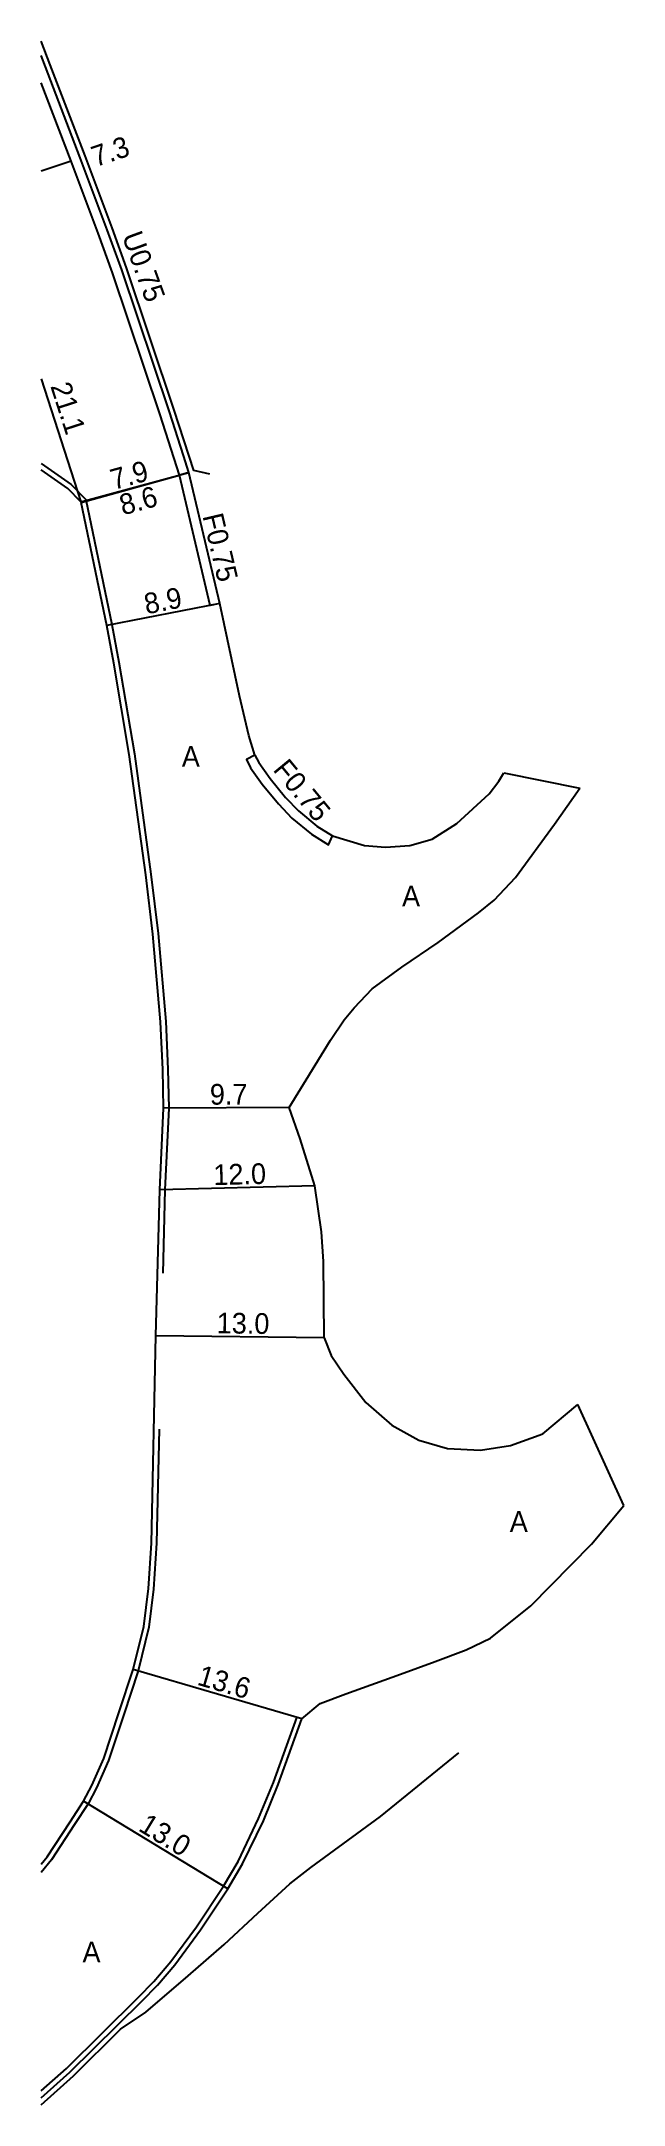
# Model space of a CAD drawing. Header units: metres. Extents: x -20000 to -16000, y -117000 to -114000.
# Drawn here: x -19200 to -19155, y -114840.3 to -114680.7 of the extents above; entities that cross this region are included whole.
import ezdxf

# ---------------------------------------------------------------- set-up
doc = ezdxf.new("R2010")
doc.units = ezdxf.units.M
doc.header["$LTSCALE"] = 2.5
for name, color, linetype in [('側溝・桝', 7, 'Continuous'), ('幅員', 7, 'Continuous'), ('歩道・分離帯・安全施設', 7, 'Continuous'), ('舗装', 7, 'Continuous'), ('道路', 7, 'Continuous')]:
    doc.layers.add(name, color=color, linetype=linetype)
doc.styles.get("Standard").update_dxf_attribs({"font": ''})
doc.styles.get('Standard').set_extended_font_data('@MS PGothic')

msp = doc.modelspace()

# ---------------------------------------------------------------- texts
at = {"layer": '側溝・桝'}
for s, rotation, p in [('U0.75', 290.0432, (-19193.78, -114695.8)), ('F0.75', 283.2495, (-19187.54, -114717.44)), ('F0.75', 309.4586, (-19182.14, -114737.08))]:
    msp.add_text(s, height=1.6, rotation=rotation, dxfattribs=at).set_placement(p)
at = {"layer": '幅員'}
for s, rotation, p in [('7.3', 18.6014, (-19195.79, -114690.48)), ('21.1', 287.8728, (-19199.31, -114707.4)), ('7.9', 15.5158, (-19194.39, -114715.44)), ('8.6', 15.2005, (-19193.69, -114717.4)), ('8.9', 11.0024, (-19191.87, -114725.05)), ('9.7', 0.2002, (-19186.96, -114762.95)), ('12.0', 1.4311, (-19186.67, -114769.17)), ('13.0', 359.2284, (-19186.44, -114780.62)), ('13.6', 343.7114, (-19188.02, -114807.77)), ('13.0', 328.6991, (-19192.57, -114819.02))]:
    msp.add_text(s, height=1.6, rotation=rotation, dxfattribs=at).set_placement(p)
at = {"layer": '舗装'}
for p in [(-19189.13, -114736.83), (-19172.1, -114747.62), (-19163.77, -114795.97), (-19196.81, -114829.25)]:
    msp.add_text('A', height=1.6, dxfattribs=at).set_placement(p)

# ---------------------------------------------------------------- linework, layer by layer
at = {"layer": '側溝・桝'}
for points in [[(-19188.58, -114714.08), (-19189.01, -114712.77), (-19190.09, -114709.39), (-19193.77, -114698.41), (-19194.9, -114695.32), (-19196.98, -114689.75), (-19199.67, -114682.72), (-19200, -114681.86)], [(-19186.2, -114724.2), (-19186.94, -114724.35), (-19189.31, -114714.28)], [(-19183.48, -114735.92), (-19184.14, -114736.27), (-19183.81, -114736.91), (-19182.91, -114738.18), (-19181.66, -114739.7), (-19180.61, -114740.79), (-19179.11, -114742.04), (-19177.78, -114742.86), (-19177.47, -114742.17)]]:
    msp.add_lwpolyline(points, dxfattribs=at)
at = {"layer": '幅員', "flags": 128}
for points in [[(-19197.68, -114690.01), (-19200, -114690.79)], [(-19200, -114706.83), (-19196.93, -114716.35)], [(-19196.93, -114716.35), (-19188.58, -114714.08)], [(-19196.92, -114716.4), (-19189.31, -114714.28)], [(-19186.2, -114724.2), (-19194.94, -114725.9)], [(-19180.84, -114763.18), (-19190.54, -114763.21)], [(-19178.85, -114769.22), (-19190.84, -114769.52)], [(-19178.13, -114780.98), (-19191.13, -114780.81)], [(-19179.84, -114810.42), (-19192.89, -114806.6)], [(-19185.57, -114823.57), (-19196.72, -114816.79)]]:
    msp.add_lwpolyline(points, dxfattribs=at)
at = {"layer": '歩道・分離帯・安全施設'}
for points in [[(-19186.96, -114714.21), (-19188.21, -114713.92), (-19189.71, -114709.27), (-19193.4, -114698.27), (-19194.52, -114695.18), (-19196.61, -114689.61), (-19199.3, -114682.57), (-19200, -114680.75)], [(-19200, -114713.38), (-19197.68, -114715.02), (-19196.56, -114716.16), (-19194.54, -114725.83), (-19194.01, -114728.74), (-19192.8, -114735.83), (-19191.52, -114745.14), (-19190.97, -114749.72), (-19190.37, -114756.52), (-19190.2, -114760.21), (-19190.14, -114763.22), (-19190.44, -114769.53), (-19190.6, -114775.97)], [(-19190.88, -114788.04), (-19191.08, -114796.85), (-19191.31, -114800.4), (-19191.69, -114803.35), (-19192.51, -114806.71), (-19193.62, -114810.1), (-19194.79, -114813.65), (-19195.72, -114815.76), (-19196.38, -114817), (-19197.43, -114818.6), (-19199.22, -114821.32), (-19200, -114822.3)], [(-19200, -114840.25), (-19197.51, -114838.02), (-19193.86, -114834.41), (-19191.91, -114833.09), (-19188.65, -114830.3), (-19185.86, -114827.86), (-19183.25, -114825.45), (-19180.77, -114823.18), (-19179.14, -114821.92), (-19173.77, -114817.98), (-19167.72, -114813.05)]]:
    msp.add_lwpolyline(points, dxfattribs=at)
at = {"layer": '歩道・分離帯・安全施設', "flags": 128}
msp.add_lwpolyline([(-19200, -114839.18), (-19198.06, -114837.44), (-19192.51, -114831.96), (-19191.3, -114830.73), (-19189.98, -114829.18), (-19188, -114826.51), (-19185.91, -114823.36), (-19184.78, -114821.44), (-19183.19, -114818.14), (-19182.05, -114815.34), (-19180.21, -114810.28)], dxfattribs=at)
at = {"layer": '道路'}
for points in [[(-19183.48, -114735.92), (-19183.95, -114734.41), (-19184.68, -114731.35), (-19186.2, -114724.2), (-19188.58, -114714.08), (-19189.31, -114714.28), (-19190.8, -114709.62), (-19194.48, -114698.65), (-19195.6, -114695.58), (-19197.68, -114690.01), (-19200, -114683.95)], [(-19196.93, -114716.35), (-19197.94, -114715.33), (-19200, -114713.87)], [(-19200, -114821.66), (-19199.54, -114821.09), (-19197.76, -114818.38), (-19196.72, -114816.79), (-19196.08, -114815.58), (-19195.17, -114813.5), (-19194, -114809.97), (-19192.89, -114806.6), (-19192.08, -114803.28), (-19191.71, -114800.36), (-19191.48, -114796.84), (-19191.13, -114780.81), (-19190.84, -114769.52), (-19190.54, -114763.21), (-19190.6, -114760.22), (-19190.77, -114756.55), (-19191.36, -114749.76), (-19191.92, -114745.19), (-19193.2, -114735.89), (-19194.4, -114728.81), (-19194.94, -114725.9), (-19196.92, -114716.4)], [(-19183.48, -114735.92), (-19183.17, -114736.51), (-19182.31, -114737.73), (-19181.1, -114739.2), (-19180.1, -114740.24), (-19178.68, -114741.43), (-19177.47, -114742.17), (-19175, -114742.91), (-19173.38, -114743.05), (-19171.5, -114742.91), (-19169.77, -114742.43), (-19167.86, -114741.21), (-19165.36, -114738.91), (-19164.62, -114737.94), (-19164.22, -114737.31)], [(-19178.13, -114780.98), (-19177.59, -114782.33), (-19176.61, -114783.79), (-19174.91, -114785.98), (-19172.9, -114787.73), (-19170.79, -114788.89), (-19168.59, -114789.52), (-19166.04, -114789.65), (-19163.71, -114789.3), (-19161.2, -114788.4), (-19158.51, -114786.12)]]:
    msp.add_lwpolyline(points, dxfattribs=at)
at = {"layer": '道路', "flags": 128}
for points in [[(-19180.84, -114763.18), (-19178.82, -114759.89), (-19177.62, -114757.95), (-19176.57, -114756.4), (-19175.81, -114755.47), (-19174.4, -114754), (-19172.12, -114752.33), (-19169.3, -114750.41), (-19166.18, -114748.13), (-19164.98, -114747.15), (-19163.32, -114745.39), (-19160.31, -114741.26), (-19158.35, -114738.49)], [(-19164.22, -114737.31), (-19158.35, -114738.49)], [(-19178.13, -114780.98), (-19178.17, -114775.08), (-19178.34, -114772.77), (-19178.85, -114769.22), (-19179.99, -114765.6), (-19180.84, -114763.18)], [(-19154.95, -114793.94), (-19158.51, -114786.12)], [(-19179.84, -114810.42), (-19178.42, -114809.24), (-19176.45, -114808.5), (-19172.21, -114806.97), (-19169.55, -114805.99), (-19167.13, -114805.1), (-19165.27, -114804.19), (-19162.13, -114801.69), (-19157.46, -114796.92), (-19154.95, -114793.94)], [(-19200, -114839.72), (-19197.79, -114837.73), (-19192.23, -114832.24), (-19191.01, -114831), (-19189.66, -114829.43), (-19187.68, -114826.74), (-19185.57, -114823.57), (-19184.43, -114821.63), (-19182.82, -114818.3), (-19181.67, -114815.49), (-19179.84, -114810.42)]]:
    msp.add_lwpolyline(points, dxfattribs=at)

msp.set_redraw_order([(e.dxf.handle, doc.entitydb.next_handle()) for e in msp.query("TEXT MTEXT ATTDEF DIMENSION ARC_DIMENSION")])  # texts and dimensions are drawn at this point

doc.saveas('drawing.dxf')
